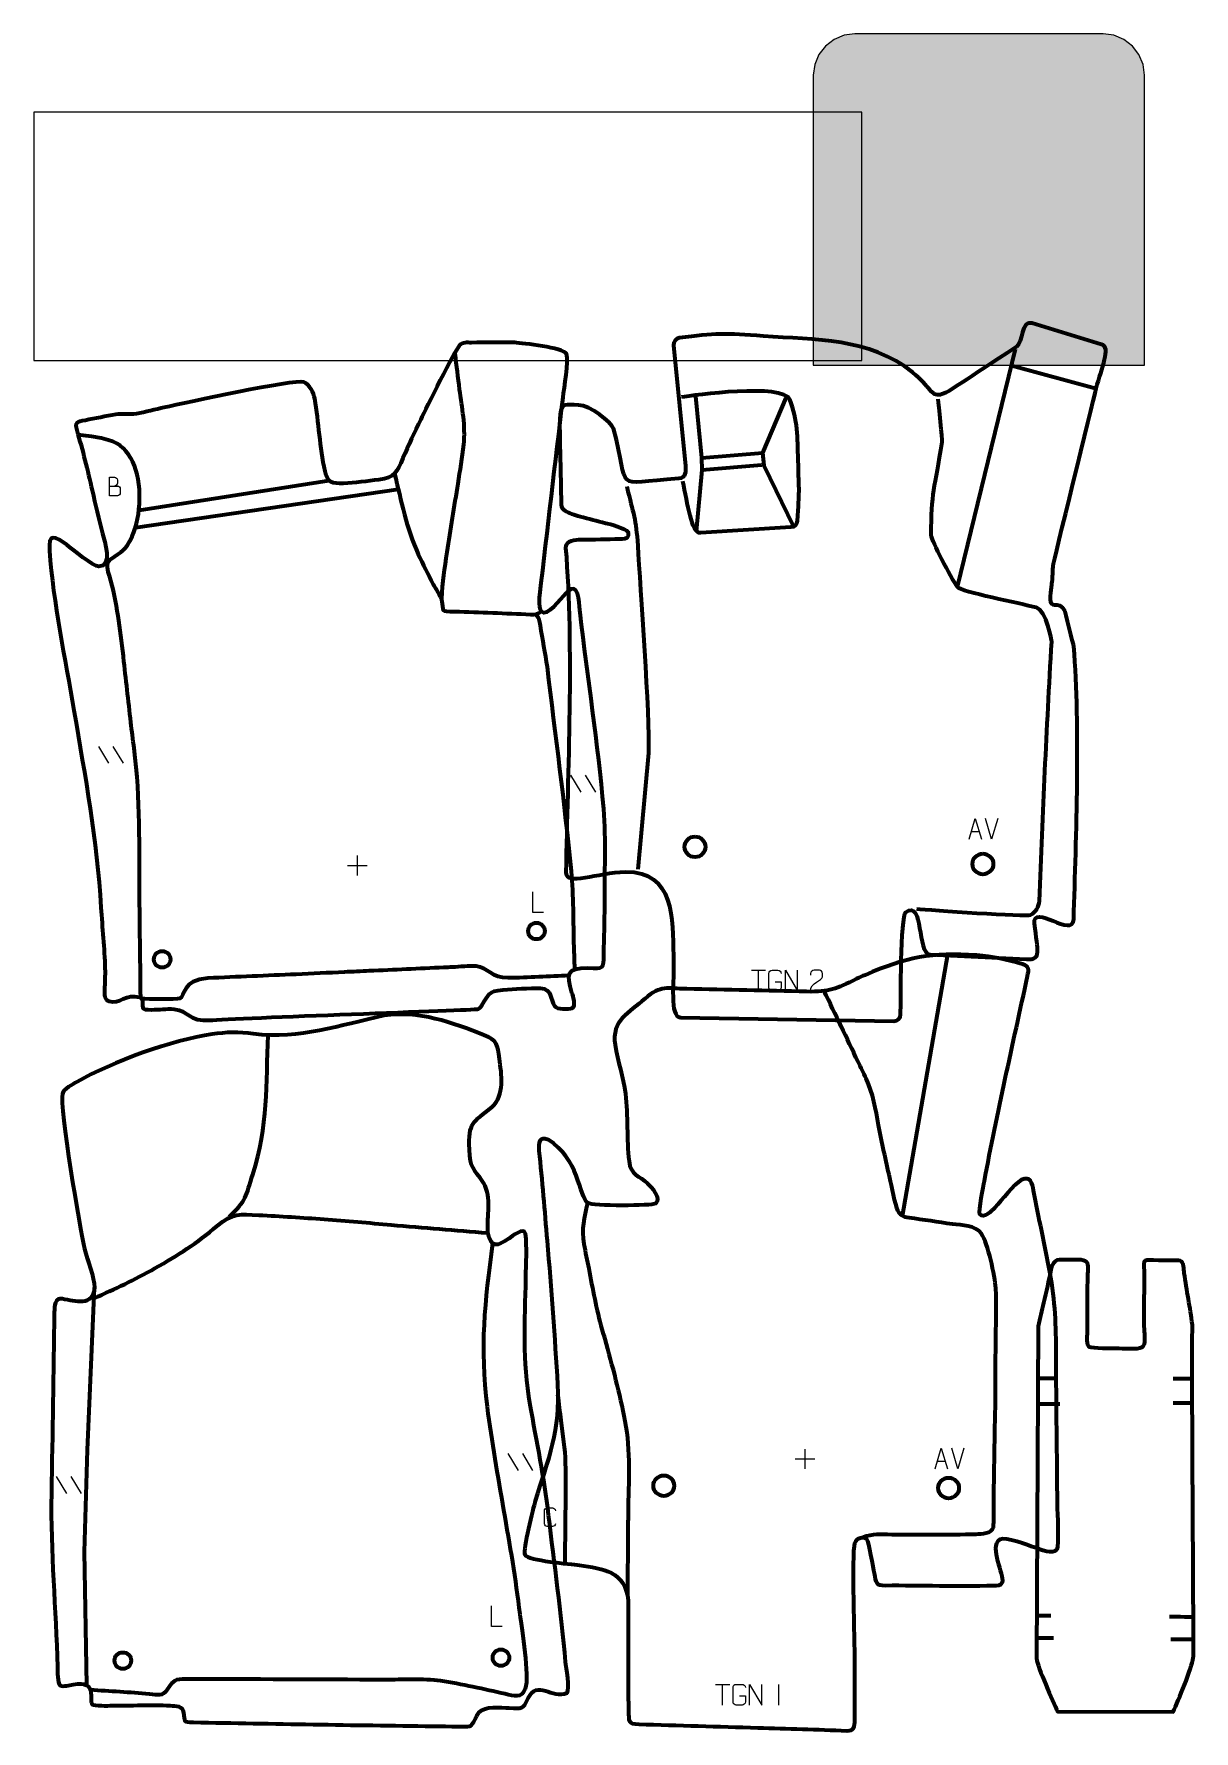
# Model space of a CAD drawing. Header units: millimetres. Extents: x -48 to 1353, y -45 to 2005.
import ezdxf

# ---------------------------------------------------------------- set-up
doc = ezdxf.new("R2010")
doc.units = ezdxf.units.MM
for name, color, linetype in [('SSANG_YONG_ACTYON_2_1_layer 2', 7, 'Continuous'), ('SSANG_YONG_ACTYON_2_1_layer 3', 7, 'Continuous'), ('SSANG_YONG_ACTYON_2_2_layer 2', 7, 'Continuous'), ('SSANG_YONG_ACTYON_2_2_layer 3', 7, 'Continuous'), ('VOLKSWAGEN_TIGUAN_1_1_layer 1', 7, 'Continuous'), ('VOLKSWAGEN_TIGUAN_1_1_layer 2', 7, 'Continuous'), ('VOLKSWAGEN_TIGUAN_2_1_layer 1', 7, 'Continuous'), ('VOLKSWAGEN_TIGUAN_2_1_layer 2', 7, 'Continuous'), ('ДЕКА_KUGOO_KIRIN_M4_PRO_1_layer 2', 7, 'Continuous'), ('ДЕКА_KUGOO_KIRIN_M4_PRO_1_layer 3', 7, 'Continuous'), ('Коврик_для_обуви_придверный_1_layer 1', 7, 'Continuous'), ('Коврик_под_миску_1_layer 1', 7, 'Continuous')]:
    doc.layers.add(name, color=color, linetype=linetype)

msp = doc.modelspace()

# ---------------------------------------------------------------- hatches: boundary and pattern name
at = {"layer": 'Коврик_под_миску_1_layer 1', "true_color": 0xe31e24}
h = msp.add_hatch(color=242, dxfattribs=at)
edge = h.paths.add_edge_path()
edge.add_spline(control_points=[(1293.6, 1604.6), (1293.6, 1604.6), (893.6, 1604.6), (893.6, 1604.6), (893.6, 1604.6), (893.6, 1954.6), (893.6, 1954.6), (893.6, 1954.6), (895.3, 1967.5), (895.3, 1967.5), (895.3, 1967.5), (900.3, 1979.6), (900.3, 1979.6), (900.3, 1979.6), (908.3, 1989.9), (908.3, 1989.9), (908.3, 1989.9), (918.6, 1997.9), (918.6, 1997.9), (918.6, 1997.9), (930.7, 2002.9), (930.7, 2002.9), (930.7, 2002.9), (943.6, 2004.6), (943.6, 2004.6), (943.6, 2004.6), (1243.6, 2004.6), (1243.6, 2004.6), (1243.6, 2004.6), (1256.6, 2002.9), (1256.6, 2002.9), (1256.6, 2002.9), (1268.6, 1997.9), (1268.6, 1997.9), (1268.6, 1997.9), (1279, 1989.9), (1279, 1989.9), (1279, 1989.9), (1286.9, 1979.6), (1286.9, 1979.6), (1286.9, 1979.6), (1291.9, 1967.5), (1291.9, 1967.5), (1291.9, 1967.5), (1293.6, 1954.6), (1293.6, 1954.6), (1293.6, 1954.6), (1293.6, 1604.6), (1293.6, 1604.6)], knot_values=[0, 0, 0, 0, 0.0625, 0.0625, 0.0625, 0.125, 0.125, 0.125, 0.1875, 0.1875, 0.1875, 0.25, 0.25, 0.25, 0.3125, 0.3125, 0.3125, 0.375, 0.375, 0.375, 0.4375, 0.4375, 0.4375, 0.5, 0.5, 0.5, 0.5625, 0.5625, 0.5625, 0.625, 0.625, 0.625, 0.6875, 0.6875, 0.6875, 0.75, 0.75, 0.75, 0.8125, 0.8125, 0.8125, 0.875, 0.875, 0.875, 0.9375, 0.9375, 0.9375, 1, 1, 1, 1], degree=3, periodic=1)

# ---------------------------------------------------------------- linework, layer by layer
at = {"layer": 'SSANG_YONG_ACTYON_2_1_layer 2', "color": 142, "lineweight": 200}
for centre in [(559.2, 920.9), (107.1, 886.7)]:
    msp.add_ellipse(centre, major_axis=(0, 10), ratio=1, dxfattribs=at)
at = {"layer": 'SSANG_YONG_ACTYON_2_1_layer 2', "color": 140, "lineweight": 158}
for points, knots in [([(444.7, 1322.4), (445.7, 1342.5), (448.3, 1358.8), (451.4, 1378.5), (451.4, 1378.5), (455.7, 1406.1), (460.1, 1433.7), (464.5, 1461.3), (464.5, 1461.3), (467, 1477), (469.4, 1492.7), (471.3, 1508.6), (471.3, 1508.6), (474, 1530.9), (469.2, 1553.1), (466.4, 1575.2), (466.4, 1575.2), (464.6, 1589.6), (462.8, 1604), (461, 1618.4), (461, 1618.4), (461, 1618.4), (460.8, 1619.9), (460.8, 1619.9)], [0, 0, 0, 0, 0.142857, 0.142857, 0.142857, 0.142857, 0.285714, 0.285714, 0.285714, 0.285714, 0.428571, 0.428571, 0.428571, 0.428571, 0.571429, 0.571429, 0.571429, 0.571429, 0.714286, 0.714286, 0.714286, 0.714286, 1, 1, 1, 1]), ([(81.2, 840.6), (80.7, 880.7), (80.2, 920.7), (79.8, 960.8), (79.8, 960.8), (79.2, 1022.6), (81.2, 1079.9), (73.2, 1141.7), (73.2, 1141.7), (71.9, 1152.2), (70.5, 1162.6), (69.3, 1173), (69.3, 1173), (66.3, 1199.2), (63.3, 1225.5), (60.4, 1251.7), (60.4, 1251.7), (60.4, 1251.7), (60.2, 1253.2), (60.2, 1253.2), (60.2, 1253.2), (55.8, 1286.5), (53.1, 1317.4), (43.4, 1350), (43.4, 1350), (41.6, 1356.1), (38.4, 1365), (44.4, 1369.8), (44.4, 1369.8), (59.2, 1380.3), (62.6, 1379.6), (71, 1397.8), (71, 1397.8), (81.7, 1422.5), (83.7, 1463), (71.6, 1487.5), (71.6, 1487.5), (65.1, 1500.8), (56.9, 1509.9), (42.4, 1514), (42.4, 1514), (38.6, 1515.1), (34.8, 1515.9), (30.9, 1516.7), (30.9, 1516.7), (27.9, 1517.4), (24.9, 1517.9), (21.8, 1518.3), (21.8, 1518.3), (17.3, 1518.9), (12.8, 1519.5), (8.3, 1520.1), (8.3, 1520.1), (8.3, 1520.1), (5.2, 1520.5), (5.2, 1520.5)], [0, 0, 0, 0, 0.066667, 0.066667, 0.066667, 0.066667, 0.133333, 0.133333, 0.133333, 0.133333, 0.2, 0.2, 0.2, 0.2, 0.266667, 0.266667, 0.266667, 0.266667, 0.333333, 0.333333, 0.333333, 0.333333, 0.4, 0.4, 0.4, 0.4, 0.466667, 0.466667, 0.466667, 0.466667, 0.533333, 0.533333, 0.533333, 0.533333, 0.6, 0.6, 0.6, 0.6, 0.666667, 0.666667, 0.666667, 0.666667, 0.733333, 0.733333, 0.733333, 0.733333, 0.8, 0.8, 0.8, 0.8, 0.866667, 0.866667, 0.866667, 0.866667, 1, 1, 1, 1]), ([(387.6, 1473.6), (396.1, 1440.9), (402, 1407.1), (416.3, 1376.3), (416.3, 1376.3), (421.9, 1364.3), (428.4, 1351.5), (434.4, 1339.7), (434.4, 1339.7), (436.6, 1335.7), (443.9, 1324.3), (444.5, 1321.1), (444.5, 1321.1), (447.2, 1306.8), (442.2, 1307), (460.6, 1306.8), (460.6, 1306.8), (490.8, 1306.4), (521.9, 1304.7), (552.1, 1303.4), (552.1, 1303.4), (558.8, 1303.1), (559.2, 1303.7), (565.1, 1307.1)], [0, 0, 0, 0, 0.142857, 0.142857, 0.142857, 0.142857, 0.285714, 0.285714, 0.285714, 0.285714, 0.428571, 0.428571, 0.428571, 0.428571, 0.571429, 0.571429, 0.571429, 0.571429, 0.714286, 0.714286, 0.714286, 0.714286, 1, 1, 1, 1]), ([(558.3, 1303.2), (562.7, 1299.1), (562.6, 1296), (563.6, 1290), (563.6, 1290), (566.4, 1273.3), (569.2, 1256.6), (572.1, 1239.9), (572.1, 1239.9), (581.7, 1157.8), (593, 1075.5), (601, 993.3), (601, 993.3), (604, 963.5), (603.3, 931.8), (604.3, 901.6), (604.3, 901.6), (604.5, 893.1), (604.8, 884.6), (605.1, 876.1), (605.1, 876.1), (605.1, 876.1), (605.1, 874.6), (605.1, 874.6)], [0, 0, 0, 0, 0.142857, 0.142857, 0.142857, 0.142857, 0.285714, 0.285714, 0.285714, 0.285714, 0.428571, 0.428571, 0.428571, 0.428571, 0.571429, 0.571429, 0.571429, 0.571429, 0.714286, 0.714286, 0.714286, 0.714286, 1, 1, 1, 1]), ([(598.6, 867.1), (574.2, 866.1), (549.5, 864.7), (525.2, 864.2), (525.2, 864.2), (504.6, 863.7), (500.3, 877.4), (486.2, 878.3), (486.2, 878.3), (478.5, 878.9), (465.9, 877.6), (457.6, 877.2), (457.6, 877.2), (454.1, 877.1), (450.6, 876.9), (447.1, 876.8), (447.1, 876.8), (417.1, 875.4), (387.2, 874), (357.2, 872.7), (357.2, 872.7), (347.2, 872.2), (337.3, 871.8), (327.3, 871.3), (327.3, 871.3), (307.8, 870.4), (288.3, 869.5), (268.9, 868.6), (268.9, 868.6), (233.4, 867), (197.9, 865.6), (162.4, 863.9), (162.4, 863.9), (130.9, 862.3), (134.7, 841.9), (128.4, 839.4), (128.4, 839.4), (124.7, 837.9), (88.9, 838.8), (82.5, 839)], [0, 0, 0, 0, 0.090909, 0.090909, 0.090909, 0.090909, 0.181818, 0.181818, 0.181818, 0.181818, 0.272727, 0.272727, 0.272727, 0.272727, 0.363636, 0.363636, 0.363636, 0.363636, 0.454545, 0.454545, 0.454545, 0.454545, 0.545455, 0.545455, 0.545455, 0.545455, 0.636364, 0.636364, 0.636364, 0.636364, 0.727273, 0.727273, 0.727273, 0.727273, 0.818182, 0.818182, 0.818182, 0.818182, 1, 1, 1, 1])]:
    msp.add_open_spline(points, degree=3, knots=knots, dxfattribs=at)
for points in [[(79.2, 1429.4), (79.2, 1429.4), (308.4, 1465), (308.4, 1465)], [(75, 1408.4), (75, 1408.4), (392.6, 1454.6), (392.6, 1454.6)]]:
    msp.add_open_spline(points, degree=3, dxfattribs=at)
at = {"layer": 'SSANG_YONG_ACTYON_2_1_layer 3', "color": 242, "lineweight": 158}
msp.add_open_spline([(278.1, 1583.9), (285.2, 1581.7), (290.3, 1570.8), (291.5, 1564), (291.5, 1564), (296.5, 1535.3), (297.4, 1505.4), (303.9, 1476.5), (303.9, 1476.5), (307.2, 1461.7), (312.2, 1461.5), (326, 1461.7), (326, 1461.7), (339.6, 1462.1), (355.2, 1464.4), (369, 1466), (369, 1466), (387.6, 1468.5), (390.8, 1475.3), (397.9, 1492), (397.9, 1492), (404.9, 1508.3), (411.6, 1523.2), (419.4, 1539), (419.4, 1539), (425.7, 1551.9), (460.5, 1622.2), (466.3, 1628.5), (466.3, 1628.5), (470.3, 1632.4), (475.2, 1631.6), (480.8, 1631.6), (480.8, 1631.6), (497.7, 1631.7), (516.2, 1632.5), (532.9, 1631.7), (532.9, 1631.7), (543.1, 1631), (591.5, 1625.6), (595.6, 1618), (595.6, 1618), (598.4, 1609.7), (592.6, 1576.7), (591.3, 1565.5), (591.3, 1565.5), (581.9, 1485.9), (572.6, 1406.2), (563.3, 1326.6), (563.3, 1326.6), (562.7, 1321.1), (560.6, 1301.4), (571.6, 1305.9), (571.6, 1305.9), (582.8, 1312.7), (594.7, 1330.7), (600.7, 1333.8), (600.7, 1333.8), (611, 1339.1), (611.3, 1311), (611.9, 1305.7), (611.9, 1305.7), (621.2, 1226.7), (633.5, 1147.7), (640.4, 1068.6), (640.4, 1068.6), (643.4, 1030.5), (641.5, 990.2), (641.6, 951.9), (641.6, 951.9), (641.7, 932.1), (640.8, 912.8), (640.5, 893.2), (640.5, 893.2), (640.3, 874.4), (640.7, 875.8), (621.1, 876.3), (621.1, 876.3), (595.8, 876.6), (595.4, 869.6), (602.1, 846.4), (602.1, 846.4), (603.2, 842.5), (607.7, 830), (602.4, 827.9), (602.4, 827.9), (597.8, 826.1), (584.2, 826.1), (581, 830.4), (581, 830.4), (575.3, 838.2), (578.8, 851), (564.2, 851.8), (564.2, 851.8), (549.7, 852.4), (533.2, 850.6), (518.5, 849.9), (518.5, 849.9), (499.9, 848.5), (502.3, 844.2), (493.1, 831.1), (493.1, 831.1), (491.5, 828.8), (490, 827), (488.2, 826.6), (488.2, 826.6), (484, 825.8), (194.1, 815.6), (164.9, 813.2), (164.9, 813.2), (139.7, 811.1), (139, 824.9), (121.7, 826.7), (121.7, 826.7), (111.6, 827.2), (104, 825.9), (94.2, 825.9), (94.2, 825.9), (87, 825.9), (84.6, 826), (83.8, 828.3), (83.8, 828.3), (82.8, 831.1), (84.2, 836.4), (82.5, 839), (82.5, 839), (81.9, 839.8), (81.1, 840.5), (79.7, 841.1), (79.7, 841.1), (64.1, 845.5), (55.4, 832.3), (43, 836.1), (43, 836.1), (36.9, 837.9), (37.5, 844.4), (37.5, 849.9), (37.5, 849.9), (37.6, 858.8), (38.3, 866.6), (38, 875.7), (38, 875.7), (37.4, 900), (34.6, 925), (33.2, 949.5), (33.2, 949.5), (28.3, 1031.3), (14.1, 1107.1), (0.5, 1187.5), (0.5, 1187.5), (-10.1, 1250.2), (-24.5, 1317), (-29, 1380.2), (-29, 1380.2), (-30.6, 1402.6), (-22.5, 1397.7), (-8.1, 1387.3), (-8.1, 1387.3), (-1.4, 1382.2), (24, 1361.1), (30.6, 1361.2), (30.6, 1361.2), (47.6, 1361.4), (37.4, 1391.9), (35, 1401), (35, 1401), (30.4, 1418.3), (26.6, 1435.9), (22.5, 1453.3), (22.5, 1453.3), (16.8, 1477.7), (11.2, 1501.9), (3.9, 1525.8), (3.9, 1525.8), (0.8, 1535.5), (3.8, 1535.7), (13.9, 1537.8), (13.9, 1537.8), (26.2, 1540.4), (38.9, 1542.6), (51.2, 1544.8), (51.2, 1544.8), (58.8, 1546.1), (66.9, 1544.3), (75.9, 1545.8), (75.9, 1545.8), (86.4, 1547.6), (99, 1550.9), (109.7, 1553.3), (109.7, 1553.3), (136.6, 1559.4), (266.4, 1587.6), (278.1, 1583.9)], degree=3, knots=[0, 0, 0, 0, 0.020408, 0.020408, 0.020408, 0.020408, 0.040816, 0.040816, 0.040816, 0.040816, 0.061224, 0.061224, 0.061224, 0.061224, 0.081633, 0.081633, 0.081633, 0.081633, 0.102041, 0.102041, 0.102041, 0.102041, 0.122449, 0.122449, 0.122449, 0.122449, 0.142857, 0.142857, 0.142857, 0.142857, 0.163265, 0.163265, 0.163265, 0.163265, 0.183673, 0.183673, 0.183673, 0.183673, 0.204082, 0.204082, 0.204082, 0.204082, 0.22449, 0.22449, 0.22449, 0.22449, 0.244898, 0.244898, 0.244898, 0.244898, 0.265306, 0.265306, 0.265306, 0.265306, 0.285714, 0.285714, 0.285714, 0.285714, 0.306122, 0.306122, 0.306122, 0.306122, 0.326531, 0.326531, 0.326531, 0.326531, 0.346939, 0.346939, 0.346939, 0.346939, 0.367347, 0.367347, 0.367347, 0.367347, 0.387755, 0.387755, 0.387755, 0.387755, 0.408163, 0.408163, 0.408163, 0.408163, 0.428571, 0.428571, 0.428571, 0.428571, 0.44898, 0.44898, 0.44898, 0.44898, 0.469388, 0.469388, 0.469388, 0.469388, 0.489796, 0.489796, 0.489796, 0.489796, 0.510204, 0.510204, 0.510204, 0.510204, 0.530612, 0.530612, 0.530612, 0.530612, 0.55102, 0.55102, 0.55102, 0.55102, 0.571429, 0.571429, 0.571429, 0.571429, 0.591837, 0.591837, 0.591837, 0.591837, 0.612245, 0.612245, 0.612245, 0.612245, 0.632653, 0.632653, 0.632653, 0.632653, 0.653061, 0.653061, 0.653061, 0.653061, 0.673469, 0.673469, 0.673469, 0.673469, 0.693878, 0.693878, 0.693878, 0.693878, 0.714286, 0.714286, 0.714286, 0.714286, 0.734694, 0.734694, 0.734694, 0.734694, 0.755102, 0.755102, 0.755102, 0.755102, 0.77551, 0.77551, 0.77551, 0.77551, 0.795918, 0.795918, 0.795918, 0.795918, 0.816327, 0.816327, 0.816327, 0.816327, 0.836735, 0.836735, 0.836735, 0.836735, 0.857143, 0.857143, 0.857143, 0.857143, 0.877551, 0.877551, 0.877551, 0.877551, 0.897959, 0.897959, 0.897959, 0.897959, 0.918367, 0.918367, 0.918367, 0.918367, 0.938776, 0.938776, 0.938776, 0.938776, 0.959184, 0.959184, 0.959184, 0.959184, 1, 1, 1, 1], dxfattribs=at)
at = {"layer": 'SSANG_YONG_ACTYON_2_1_layer 3', "color": 250, "lineweight": 9}
for points, knots in [([(43.3, 1458.4), (46.5, 1458.4), (49.8, 1458.4), (53, 1458.4), (53, 1458.4), (54.8, 1458.4), (56.5, 1456.9), (56.5, 1455), (56.5, 1455), (56.5, 1454), (56.5, 1451.3), (56.5, 1450.3), (56.5, 1450.3), (56.5, 1448.6), (55.2, 1446.8), (53.1, 1446.8), (53.1, 1446.8), (49.8, 1446.8), (46.6, 1446.8), (43.3, 1446.8), (43.3, 1446.8), (43.3, 1454.3), (43.3, 1461.7), (43.3, 1469.2), (43.3, 1469.2), (45.4, 1469.2), (47.6, 1469.2), (49.7, 1469.2), (49.7, 1469.2), (51.2, 1469.2), (53.1, 1467.5), (53.1, 1465.7), (53.1, 1465.7), (53.1, 1463.9), (53.1, 1463.7), (53.1, 1461.9), (53.1, 1461.9), (53.1, 1460), (51.4, 1458.4), (49.6, 1458.4)], [0, 0, 0, 0, 0.090909, 0.090909, 0.090909, 0.090909, 0.181818, 0.181818, 0.181818, 0.181818, 0.272727, 0.272727, 0.272727, 0.272727, 0.363636, 0.363636, 0.363636, 0.363636, 0.454545, 0.454545, 0.454545, 0.454545, 0.545455, 0.545455, 0.545455, 0.545455, 0.636364, 0.636364, 0.636364, 0.636364, 0.727273, 0.727273, 0.727273, 0.727273, 0.818182, 0.818182, 0.818182, 0.818182, 1, 1, 1, 1]), ([(567.7, 943.4), (567.7, 943.4), (554.8, 943.4), (554.8, 943.4), (554.8, 943.4), (554.8, 943.4), (554.8, 968.4), (554.8, 968.4)], [0, 0, 0, 0, 0.333333, 0.333333, 0.333333, 0.333333, 1, 1, 1, 1])]:
    msp.add_open_spline(points, degree=3, knots=knots, dxfattribs=at)
for points in [[(30, 1144), (30, 1144), (42.4, 1123.5), (42.4, 1123.5)], [(47.7, 1144), (47.7, 1144), (60.1, 1123.5), (60.1, 1123.5)], [(600.5, 1109.3), (600.5, 1109.3), (612.8, 1088.8), (612.8, 1088.8)], [(618.2, 1109.3), (618.2, 1109.3), (630.6, 1088.8), (630.6, 1088.8)], [(342.8, 1012), (342.8, 1012), (342.8, 988), (342.8, 988)], [(330.8, 1000), (330.8, 1000), (354.8, 1000), (354.8, 1000)]]:
    msp.add_open_spline(points, degree=3, dxfattribs=at)
at = {"layer": 'SSANG_YONG_ACTYON_2_2_layer 2', "color": 142, "lineweight": 200}
for centre in [(59.6, 39.6), (516.3, 43.2)]:
    msp.add_ellipse(centre, major_axis=(0, 10), ratio=1, dxfattribs=at)
at = {"layer": 'SSANG_YONG_ACTYON_2_2_layer 2', "color": 142, "lineweight": 158}
for points, knots in [([(188.1, 575.6), (209.1, 595.4), (208.1, 600.4), (216.6, 627), (216.6, 627), (235.1, 684.9), (232.8, 736), (235, 795), (235, 795), (235, 795), (235.1, 795.3), (235.1, 795.3)], [0, 0, 0, 0, 0.25, 0.25, 0.25, 0.25, 0.5, 0.5, 0.5, 0.5, 1, 1, 1, 1]), ([(24.7, 477.2), (50.7, 488.9), (73.3, 499.4), (98.3, 513.5), (98.3, 513.5), (126.6, 529.6), (148.8, 543.6), (173.7, 565), (173.7, 565), (192, 580.4), (201, 579), (224, 577.8), (224, 577.8), (250, 576.5), (276.6, 574.7), (302.7, 572.9), (302.7, 572.9), (329.6, 571), (356.9, 568.3), (383.8, 566), (383.8, 566), (422.6, 562.7), (461.4, 559.5), (500.2, 556.2)], [0, 0, 0, 0, 0.142857, 0.142857, 0.142857, 0.142857, 0.285714, 0.285714, 0.285714, 0.285714, 0.428571, 0.428571, 0.428571, 0.428571, 0.571429, 0.571429, 0.571429, 0.571429, 0.714286, 0.714286, 0.714286, 0.714286, 1, 1, 1, 1]), ([(506.1, 543.8), (496.5, 471.4), (490.6, 419.7), (499.6, 346.1), (499.6, 346.1), (510.2, 262.3), (529, 180.1), (539, 95.9), (539, 95.9), (541.4, 76.6), (550.8, 21.6), (545.7, 5.7), (545.7, 5.7), (541, -6.6), (531.9, -3.1), (521.5, -0.7), (521.5, -0.7), (496.2, 4.9), (468.7, 11.2), (443.2, 15.1), (443.2, 15.1), (423.3, 18.1), (396.5, 16.4), (375.8, 16.5), (375.8, 16.5), (296, 16.7), (216, 17.2), (136.2, 17.1), (136.2, 17.1), (122.7, 17.1), (120.7, 16.1), (113.3, 4.9), (113.3, 4.9), (107.2, -4.4), (102.2, -1.8), (91.9, -0.9), (91.9, -0.9), (68.3, 1.3), (44.1, 2.4), (20.3, 4.3)], [0, 0, 0, 0, 0.090909, 0.090909, 0.090909, 0.090909, 0.181818, 0.181818, 0.181818, 0.181818, 0.272727, 0.272727, 0.272727, 0.272727, 0.363636, 0.363636, 0.363636, 0.363636, 0.454545, 0.454545, 0.454545, 0.454545, 0.545455, 0.545455, 0.545455, 0.545455, 0.636364, 0.636364, 0.636364, 0.636364, 0.727273, 0.727273, 0.727273, 0.727273, 0.818182, 0.818182, 0.818182, 0.818182, 1, 1, 1, 1]), ([(16.3, 10.1), (16.3, 10.1), (13.4, 171.1), (13.4, 171.1), (13.4, 171.1), (13.4, 171.1), (17.1, 294.4), (17.1, 294.4), (17.1, 294.4), (17.1, 294.4), (25.2, 490.2), (25.2, 490.2)], [0, 0, 0, 0, 0.25, 0.25, 0.25, 0.25, 0.5, 0.5, 0.5, 0.5, 1, 1, 1, 1])]:
    msp.add_open_spline(points, degree=3, knots=knots, dxfattribs=at)
at = {"layer": 'SSANG_YONG_ACTYON_2_2_layer 2', "color": 250, "lineweight": 9}
for points in [[(524.5, 289.9), (524.5, 289.9), (536.9, 269.3), (536.9, 269.3)], [(542.3, 289.9), (542.3, 289.9), (554.6, 269.3), (554.6, 269.3)], [(-20.8, 262), (-20.8, 262), (-8.4, 241.4), (-8.4, 241.4)], [(-3.1, 262), (-3.1, 262), (9.3, 241.4), (9.3, 241.4)]]:
    msp.add_open_spline(points, degree=3, dxfattribs=at)
msp.add_open_spline([(517.9, 81), (517.9, 81), (504.9, 81), (504.9, 81), (504.9, 81), (504.9, 81), (504.9, 105.9), (504.9, 105.9)], degree=3, knots=[0, 0, 0, 0, 0.333333, 0.333333, 0.333333, 0.333333, 1, 1, 1, 1], dxfattribs=at)
at = {"layer": 'SSANG_YONG_ACTYON_2_2_layer 3', "color": 242, "lineweight": 158}
msp.add_open_spline([(217, 796.7), (274.5, 789.8), (320.5, 807.1), (375.3, 818.7), (375.3, 818.7), (415.4, 825.3), (458.9, 810), (495.8, 795.3), (495.8, 795.3), (512.4, 788.7), (512.1, 783.5), (514.5, 766.6), (514.5, 766.6), (517, 748.6), (521.3, 721.7), (505.5, 708.5), (505.5, 708.5), (482, 689.2), (477.1, 690.6), (478.2, 657), (478.2, 657), (479.3, 633.6), (483.2, 634.5), (495.4, 616.9), (495.4, 616.9), (505.5, 597.5), (499.3, 577.3), (500.5, 557.2), (500.5, 557.2), (504.3, 537.9), (511.2, 539.3), (526.1, 549.6), (526.1, 549.6), (529.3, 551.9), (544.3, 563.8), (546, 555.1), (546, 555.1), (548, 539.4), (546.5, 518.5), (546.4, 502.1), (546.4, 502.1), (545.5, 447.8), (542.2, 403), (551.7, 348.6), (551.7, 348.6), (559.6, 303.8), (568.5, 260.9), (573.9, 215.5), (573.9, 215.5), (580.9, 156.2), (589.1, 97.9), (594.4, 38.3), (594.4, 38.3), (595.2, 31.7), (599.9, 5.1), (596.2, 0.7), (596.2, 0.7), (577.9, -7), (560.1, 16.8), (549.3, -5.7), (549.3, -5.7), (542.3, -20.3), (542.4, -17.7), (526.1, -17.5), (526.1, -17.5), (517, -17.3), (496.3, -15.1), (490.1, -22.5), (490.1, -22.5), (487.1, -26.1), (485.2, -32.1), (482.5, -36.1), (482.5, -36.1), (481.3, -37.7), (480, -39), (478.5, -39.6), (478.5, -39.6), (475.3, -40.3), (438.9, -39.5), (434, -39.5), (434, -39.5), (337.6, -38.4), (241.3, -36.7), (144.8, -34.9), (144.8, -34.9), (131.8, -34.7), (134.4, -34.1), (132.9, -23.2), (132.9, -23.2), (131.6, -14.7), (124, -15.2), (116.8, -14.7), (116.8, -14.7), (93.6, -13.2), (69.5, -14.9), (46.2, -14.8), (46.2, -14.8), (42.2, -14.8), (24.8, -15.2), (22.7, -13.3), (22.7, -13.3), (17.6, -8.7), (30.4, 16.6), (-0.6, 10.7), (-0.6, 10.7), (-5.3, 9.9), (-11.5, 7.9), (-16.1, 9.5), (-16.1, 9.5), (-19.9, 12.1), (-19.1, 27.2), (-19.2, 31.6), (-19.2, 31.6), (-21.3, 102), (-27.8, 170.8), (-26.7, 241.4), (-26.7, 241.4), (-25.5, 314.5), (-24.2, 387.5), (-23.2, 460.6), (-23.2, 460.6), (-22.9, 468.1), (-23.1, 477.9), (-13.3, 476.5), (-13.3, 476.5), (1.9, 473.6), (24.2, 466.7), (25.2, 490.2), (25.2, 490.2), (25.4, 502.5), (16.5, 523.6), (13.3, 536.9), (13.3, 536.9), (8.1, 559.3), (-17.6, 709.4), (-13.4, 724.4), (-13.4, 724.4), (-11.7, 730.4), (-1.2, 735.7), (4.3, 738.8), (4.3, 738.8), (46.7, 763.1), (119.2, 789.2), (167.5, 796.3), (167.5, 796.3), (183.9, 798.6), (200.5, 799.5), (217, 796.7)], degree=3, knots=[0, 0, 0, 0, 0.026316, 0.026316, 0.026316, 0.026316, 0.052632, 0.052632, 0.052632, 0.052632, 0.078947, 0.078947, 0.078947, 0.078947, 0.105263, 0.105263, 0.105263, 0.105263, 0.131579, 0.131579, 0.131579, 0.131579, 0.157895, 0.157895, 0.157895, 0.157895, 0.184211, 0.184211, 0.184211, 0.184211, 0.210526, 0.210526, 0.210526, 0.210526, 0.236842, 0.236842, 0.236842, 0.236842, 0.263158, 0.263158, 0.263158, 0.263158, 0.289474, 0.289474, 0.289474, 0.289474, 0.315789, 0.315789, 0.315789, 0.315789, 0.342105, 0.342105, 0.342105, 0.342105, 0.368421, 0.368421, 0.368421, 0.368421, 0.394737, 0.394737, 0.394737, 0.394737, 0.421053, 0.421053, 0.421053, 0.421053, 0.447368, 0.447368, 0.447368, 0.447368, 0.473684, 0.473684, 0.473684, 0.473684, 0.5, 0.5, 0.5, 0.5, 0.526316, 0.526316, 0.526316, 0.526316, 0.552632, 0.552632, 0.552632, 0.552632, 0.578947, 0.578947, 0.578947, 0.578947, 0.605263, 0.605263, 0.605263, 0.605263, 0.631579, 0.631579, 0.631579, 0.631579, 0.657895, 0.657895, 0.657895, 0.657895, 0.684211, 0.684211, 0.684211, 0.684211, 0.710526, 0.710526, 0.710526, 0.710526, 0.736842, 0.736842, 0.736842, 0.736842, 0.763158, 0.763158, 0.763158, 0.763158, 0.789474, 0.789474, 0.789474, 0.789474, 0.815789, 0.815789, 0.815789, 0.815789, 0.842105, 0.842105, 0.842105, 0.842105, 0.868421, 0.868421, 0.868421, 0.868421, 0.894737, 0.894737, 0.894737, 0.894737, 0.921053, 0.921053, 0.921053, 0.921053, 0.947368, 0.947368, 0.947368, 0.947368, 1, 1, 1, 1], dxfattribs=at)
at = {"layer": 'VOLKSWAGEN_TIGUAN_1_1_layer 1', "color": 142, "lineweight": 200}
for centre in [(713, 250.9), (1057, 248.1)]:
    msp.add_ellipse(centre, major_axis=(0, 12.5), ratio=1, dxfattribs=at)
at = {"layer": 'VOLKSWAGEN_TIGUAN_1_1_layer 1', "color": 142, "lineweight": 158}
msp.add_open_spline([(1001.2, 576.3), (1001.2, 576.3), (1056.2, 892.7), (1056.2, 892.7)], degree=3, dxfattribs=at)
for points, knots in [([(952.8, 188.5), (967.1, 193.7), (973.6, 192.3), (988.3, 192.1), (988.3, 192.1), (1022.3, 191.9), (1056.3, 191.4), (1090.2, 192.5), (1090.2, 192.5), (1096.3, 192.7), (1109.9, 193), (1111.1, 200.8), (1111.1, 200.8), (1112.1, 206.9), (1111.4, 222.7), (1111.5, 229.8), (1111.5, 229.8), (1111.5, 229.8), (1111.5, 231.8), (1111.5, 231.8), (1111.5, 231.8), (1111.5, 231.8), (1111.5, 232.6), (1111.5, 232.6), (1111.5, 232.6), (1112.2, 276), (1113, 319.3), (1113.8, 362.6), (1113.8, 362.6), (1113.8, 382.1), (1113.8, 401.6), (1113.9, 421.1), (1113.9, 421.1), (1114, 443.3), (1115.3, 467.8), (1114, 489.7), (1114, 489.7), (1113.1, 503.7), (1104.5, 544.5), (1096.6, 555.3), (1096.6, 555.3), (1088.9, 565.9), (1073.8, 565.2), (1061.6, 566.8), (1061.6, 566.8), (1044.1, 569.4), (1026.7, 572), (1009.2, 574.4), (1009.2, 574.4), (1002.1, 575.4), (999.4, 576.7), (995.7, 583.2), (995.7, 583.2), (992.5, 589.8), (988.1, 613.8), (986, 622.9), (986, 622.9), (981.2, 644), (976.5, 665.1), (972.4, 686.3), (972.4, 686.3), (968.8, 705.5), (965.8, 725), (957.6, 742.8), (957.6, 742.8), (954.4, 749.6), (950.9, 756.2), (947.6, 763), (947.6, 763), (934, 791.5), (920.4, 820), (906.7, 848.5)], [0, 0, 0, 0, 0.052632, 0.052632, 0.052632, 0.052632, 0.105263, 0.105263, 0.105263, 0.105263, 0.157895, 0.157895, 0.157895, 0.157895, 0.210526, 0.210526, 0.210526, 0.210526, 0.263158, 0.263158, 0.263158, 0.263158, 0.315789, 0.315789, 0.315789, 0.315789, 0.368421, 0.368421, 0.368421, 0.368421, 0.421053, 0.421053, 0.421053, 0.421053, 0.473684, 0.473684, 0.473684, 0.473684, 0.526316, 0.526316, 0.526316, 0.526316, 0.578947, 0.578947, 0.578947, 0.578947, 0.631579, 0.631579, 0.631579, 0.631579, 0.684211, 0.684211, 0.684211, 0.684211, 0.736842, 0.736842, 0.736842, 0.736842, 0.789474, 0.789474, 0.789474, 0.789474, 0.842105, 0.842105, 0.842105, 0.842105, 0.894737, 0.894737, 0.894737, 0.894737, 1, 1, 1, 1]), ([(620.8, 592.4), (617.2, 573.9), (612.9, 561.8), (616.4, 542.6), (616.4, 542.6), (618.2, 532.8), (620.5, 523), (622.4, 513.2), (622.4, 513.2), (627, 488.5), (631.5, 464.2), (638.3, 440), (638.3, 440), (639.4, 436.1), (640.5, 432.3), (641.6, 428.4), (641.6, 428.4), (650.6, 395.4), (659.8, 362.5), (666.1, 328.8), (666.1, 328.8), (672.8, 293.1), (670.4, 255.4), (669.9, 219.1), (669.9, 219.1), (669.8, 211.6), (669.7, 204.1), (669.7, 196.5), (669.7, 196.5), (669.5, 173), (669.3, 149.4), (669.1, 125.8), (669.1, 125.8), (669.1, 123.3), (669.1, 120.8), (669.1, 118.3)], [0, 0, 0, 0, 0.1, 0.1, 0.1, 0.1, 0.2, 0.2, 0.2, 0.2, 0.3, 0.3, 0.3, 0.3, 0.4, 0.4, 0.4, 0.4, 0.5, 0.5, 0.5, 0.5, 0.6, 0.6, 0.6, 0.6, 0.7, 0.7, 0.7, 0.7, 0.8, 0.8, 0.8, 0.8, 1, 1, 1, 1]), ([(593.9, 156.8), (594, 197.2), (595, 238.1), (594.4, 278.5), (594.4, 278.5), (594.1, 295.4), (591, 312.7), (589, 329.5), (589, 329.5), (587.7, 339.9), (586.5, 350.4), (585.2, 360.8)], [0, 0, 0, 0, 0.25, 0.25, 0.25, 0.25, 0.5, 0.5, 0.5, 0.5, 1, 1, 1, 1])]:
    msp.add_open_spline(points, degree=3, knots=knots, dxfattribs=at)
at = {"layer": 'VOLKSWAGEN_TIGUAN_1_1_layer 1', "color": 250, "lineweight": 9}
for points in [[(883.4, 295.2), (883.4, 295.2), (883.4, 271.2), (883.4, 271.2)], [(1068.1, 271.2), (1068.1, 271.2), (1060.8, 296.2), (1060.8, 296.2)], [(1075.4, 296.2), (1075.4, 296.2), (1068.1, 271.2), (1068.1, 271.2)], [(871.5, 283.2), (871.5, 283.2), (895.4, 283.2), (895.4, 283.2)], [(1043.4, 280.5), (1043.4, 280.5), (1052.9, 280.5), (1052.9, 280.5)], [(775.6, 10.8), (775.6, 10.8), (792.6, 10.8), (792.6, 10.8)], [(784.1, -14.1), (784.1, -14.1), (784.1, 10.9), (784.1, 10.9)], [(851.4, 10.9), (851.4, 10.9), (851.4, -14.1), (851.4, -14.1)]]:
    msp.add_open_spline(points, degree=3, dxfattribs=at)
for points, knots in [([(1040.7, 271.2), (1040.7, 271.2), (1048.1, 296.2), (1048.1, 296.2), (1048.1, 296.2), (1048.1, 296.2), (1055.7, 271.2), (1055.7, 271.2)], [0, 0, 0, 0, 0.333333, 0.333333, 0.333333, 0.333333, 1, 1, 1, 1]), ([(582.1, 205), (582, 203), (580.5, 201.6), (578.6, 201.6), (578.6, 201.6), (576.5, 201.6), (574.4, 201.6), (572.3, 201.6), (572.3, 201.6), (570.6, 201.5), (568.8, 203.2), (568.8, 205), (568.8, 205), (568.8, 210.2), (568.8, 215.4), (568.8, 220.5), (568.8, 220.5), (568.8, 222.4), (570.4, 224), (572.3, 224), (572.3, 224), (574.4, 224), (576.5, 224), (578.6, 224), (578.6, 224), (580.3, 224), (582.1, 222.7), (582.1, 220.5)], [0, 0, 0, 0, 0.125, 0.125, 0.125, 0.125, 0.25, 0.25, 0.25, 0.25, 0.375, 0.375, 0.375, 0.375, 0.5, 0.5, 0.5, 0.5, 0.625, 0.625, 0.625, 0.625, 0.75, 0.75, 0.75, 0.75, 1, 1, 1, 1]), ([(804.3, -3.1), (804.3, -3.1), (811.5, -3.1), (811.5, -3.1), (811.5, -3.1), (811.5, -3.1), (811.5, -10.3), (811.5, -10.3), (811.5, -10.3), (811.3, -12.6), (809.7, -14.1), (807.5, -14.1), (807.5, -14.1), (805.2, -14.1), (802.9, -14.1), (800.5, -14.1), (800.5, -14.1), (798.6, -14.2), (796.6, -12.3), (796.6, -10.3), (796.6, -10.3), (796.6, -4.5), (796.6, 1.2), (796.6, 7), (796.6, 7), (796.6, 9.2), (798.4, 10.9), (800.5, 10.9), (800.5, 10.9), (802.9, 10.9), (805.2, 10.9), (807.5, 10.9), (807.5, 10.9), (809.5, 10.9), (811.5, 9.4), (811.5, 7)], [0, 0, 0, 0, 0.1, 0.1, 0.1, 0.1, 0.2, 0.2, 0.2, 0.2, 0.3, 0.3, 0.3, 0.3, 0.4, 0.4, 0.4, 0.4, 0.5, 0.5, 0.5, 0.5, 0.6, 0.6, 0.6, 0.6, 0.7, 0.7, 0.7, 0.7, 0.8, 0.8, 0.8, 0.8, 1, 1, 1, 1]), ([(816.7, -14.1), (816.7, -14.1), (816.7, 10.9), (816.7, 10.9), (816.7, 10.9), (816.7, 10.9), (831.4, -14.1), (831.4, -14.1), (831.4, -14.1), (831.4, -14.1), (831.4, 10.9), (831.4, 10.9)], [0, 0, 0, 0, 0.25, 0.25, 0.25, 0.25, 0.5, 0.5, 0.5, 0.5, 1, 1, 1, 1])]:
    msp.add_open_spline(points, degree=3, knots=knots, dxfattribs=at)
at = {"layer": 'VOLKSWAGEN_TIGUAN_1_1_layer 2', "color": 242, "lineweight": 158}
msp.add_open_spline([(669.8, 112.3), (667.1, 147.4), (639.8, 150.6), (611, 154.9), (611, 154.9), (600.4, 156.4), (549, 160.3), (545.2, 167.6), (545.2, 167.6), (542.3, 173.3), (555.2, 224.1), (557.7, 232.5), (557.7, 232.5), (573.2, 282), (588.1, 319.5), (584.7, 372.8), (584.7, 372.8), (581.1, 430.9), (577.1, 488.9), (572, 546.8), (572, 546.8), (568.9, 583.1), (566, 619.3), (562.2, 655.6), (562.2, 655.6), (561.3, 664.4), (562, 673.8), (573.8, 668.7), (573.8, 668.7), (609.2, 647.2), (611.5, 600.2), (620.8, 592.4), (620.8, 592.4), (626.9, 588.5), (698.9, 588.7), (703.3, 591.8), (703.3, 591.8), (710.2, 598), (698.1, 611.7), (693.5, 616.1), (693.5, 616.1), (683.6, 625.5), (673, 625.5), (671, 643), (671, 643), (668, 669.3), (669.7, 697.6), (666.7, 724.4), (666.7, 724.4), (663.9, 744.8), (657.3, 763.5), (654.1, 783.3), (654.1, 783.3), (649.9, 813.3), (670.4, 821.9), (690.2, 839.2), (690.2, 839.2), (710, 855.9), (716.5, 851.4), (740.8, 850.9), (740.8, 850.9), (789, 850), (837.3, 848.7), (885.5, 847.7), (885.5, 847.7), (913.8, 847.2), (920.4, 850.7), (945.9, 863), (945.9, 863), (949.3, 864.7), (952.7, 866.2), (956.1, 867.8), (956.1, 867.8), (1005.5, 889.1), (1036.9, 895.6), (1090.9, 891.7), (1090.9, 891.7), (1109.7, 890.3), (1128.1, 886.3), (1146.1, 880.7), (1146.1, 880.7), (1154.9, 878), (1154.1, 874.8), (1152.3, 866.3), (1152.3, 866.3), (1134.6, 784), (1115.7, 701.3), (1100.2, 618.6), (1100.2, 618.6), (1099.3, 613.7), (1092.8, 582.5), (1094.7, 578.8), (1094.7, 578.8), (1099, 572.3), (1109.6, 583.5), (1112.8, 586.6), (1112.8, 586.6), (1121.9, 595.7), (1135.2, 614.5), (1145.2, 620.3), (1145.2, 620.3), (1156.1, 625.2), (1158, 616.5), (1159.7, 607.6), (1159.7, 607.6), (1165.9, 574.6), (1173.1, 542), (1179.4, 509.2), (1179.4, 509.2), (1186.1, 472.6), (1186.8, 445.5), (1186.9, 408.6), (1186.9, 408.6), (1187.2, 348.3), (1188, 287.9), (1188.5, 227.5), (1188.5, 227.5), (1188.7, 219.7), (1190.8, 177.9), (1188.2, 174.2), (1188.2, 174.2), (1183.2, 167.1), (1167.4, 174.5), (1160.6, 176.7), (1160.6, 176.7), (1153, 179.2), (1125.5, 190.2), (1119.2, 186.3), (1119.2, 186.3), (1105.4, 176.1), (1124.7, 143.2), (1122.3, 134.4), (1122.3, 134.4), (1121.1, 129.6), (1115.4, 130.5), (1111.2, 130.4), (1111.2, 130.4), (1067.7, 128.9), (1024.1, 130.9), (980.6, 130.5), (980.6, 130.5), (968.8, 130.4), (969.3, 133.8), (967, 145.1), (967, 145.1), (965.7, 151.3), (960.1, 184), (958, 186.6), (958, 186.6), (955.1, 190.2), (945.6, 188.6), (943.8, 181.6), (943.8, 181.6), (940, 166.4), (943.8, 62.2), (943.7, 39.8), (943.7, 39.8), (943.6, 15.7), (943.6, -8.3), (943.6, -32.3), (943.6, -32.3), (943.6, -40.2), (942.9, -45.5), (934.1, -45.1), (934.1, -45.1), (898.5, -43.4), (862.3, -42.6), (826.6, -41.5), (826.6, -41.5), (778.6, -40), (730.7, -38.7), (682.7, -37.1), (682.7, -37.1), (669.4, -36.7), (670.8, -33.6), (670.4, -20.7), (670.4, -20.7), (670.1, -8.4), (669.9, 3.5), (669.9, 15.7), (669.9, 15.7), (669.7, 46.6), (670.4, 77.8), (669.9, 108.7), (669.9, 108.7), (669.9, 109.9), (669.9, 111.1), (669.8, 112.3)], degree=3, knots=[0, 0, 0, 0, 0.020833, 0.020833, 0.020833, 0.020833, 0.041667, 0.041667, 0.041667, 0.041667, 0.0625, 0.0625, 0.0625, 0.0625, 0.083333, 0.083333, 0.083333, 0.083333, 0.104167, 0.104167, 0.104167, 0.104167, 0.125, 0.125, 0.125, 0.125, 0.145833, 0.145833, 0.145833, 0.145833, 0.166667, 0.166667, 0.166667, 0.166667, 0.1875, 0.1875, 0.1875, 0.1875, 0.208333, 0.208333, 0.208333, 0.208333, 0.229167, 0.229167, 0.229167, 0.229167, 0.25, 0.25, 0.25, 0.25, 0.270833, 0.270833, 0.270833, 0.270833, 0.291667, 0.291667, 0.291667, 0.291667, 0.3125, 0.3125, 0.3125, 0.3125, 0.333333, 0.333333, 0.333333, 0.333333, 0.354167, 0.354167, 0.354167, 0.354167, 0.375, 0.375, 0.375, 0.375, 0.395833, 0.395833, 0.395833, 0.395833, 0.416667, 0.416667, 0.416667, 0.416667, 0.4375, 0.4375, 0.4375, 0.4375, 0.458333, 0.458333, 0.458333, 0.458333, 0.479167, 0.479167, 0.479167, 0.479167, 0.5, 0.5, 0.5, 0.5, 0.520833, 0.520833, 0.520833, 0.520833, 0.541667, 0.541667, 0.541667, 0.541667, 0.5625, 0.5625, 0.5625, 0.5625, 0.583333, 0.583333, 0.583333, 0.583333, 0.604167, 0.604167, 0.604167, 0.604167, 0.625, 0.625, 0.625, 0.625, 0.645833, 0.645833, 0.645833, 0.645833, 0.666667, 0.666667, 0.666667, 0.666667, 0.6875, 0.6875, 0.6875, 0.6875, 0.708333, 0.708333, 0.708333, 0.708333, 0.729167, 0.729167, 0.729167, 0.729167, 0.75, 0.75, 0.75, 0.75, 0.770833, 0.770833, 0.770833, 0.770833, 0.791667, 0.791667, 0.791667, 0.791667, 0.8125, 0.8125, 0.8125, 0.8125, 0.833333, 0.833333, 0.833333, 0.833333, 0.854167, 0.854167, 0.854167, 0.854167, 0.875, 0.875, 0.875, 0.875, 0.895833, 0.895833, 0.895833, 0.895833, 0.916667, 0.916667, 0.916667, 0.916667, 0.9375, 0.9375, 0.9375, 0.9375, 0.958333, 0.958333, 0.958333, 0.958333, 1, 1, 1, 1], dxfattribs=at)
at = {"layer": 'VOLKSWAGEN_TIGUAN_2_1_layer 1', "color": 142, "lineweight": 200}
for centre in [(750.7, 1022.6), (1098.4, 1001.9)]:
    msp.add_ellipse(centre, major_axis=(0, 12.5), ratio=1, dxfattribs=at)
at = {"layer": 'VOLKSWAGEN_TIGUAN_2_1_layer 1', "color": 242, "lineweight": 158}
msp.add_open_spline([(731.8, 1637.3), (774.1, 1642.9), (788, 1643.2), (833.5, 1639.6), (833.5, 1639.6), (896.1, 1634.6), (960.9, 1638.2), (1013.7, 1595.6), (1013.7, 1595.6), (1056.5, 1561), (1017.2, 1548.2), (1139.1, 1626.6), (1139.1, 1626.6), (1147.1, 1631.8), (1144, 1659.4), (1158.1, 1655.1), (1158.1, 1655.1), (1158.1, 1655.1), (1241.7, 1629.6), (1241.7, 1629.6), (1241.7, 1629.6), (1253.9, 1625.9), (1241.6, 1601.9), (1235.4, 1576.2), (1235.4, 1576.2), (1230.6, 1556.5), (1183.3, 1364.2), (1183.2, 1362), (1183.2, 1362), (1183.1, 1359.6), (1182.5, 1344.7), (1182.3, 1343.6), (1182.3, 1343.6), (1174.8, 1298.5), (1187.6, 1324), (1197.2, 1308.6), (1197.2, 1308.6), (1197.3, 1308.5), (1208.1, 1266.3), (1208.2, 1264.6), (1208.2, 1264.6), (1216.2, 1167.3), (1211.1, 1035), (1208.1, 935.1), (1208.1, 935.1), (1207.4, 911.6), (1158.1, 955.2), (1160.8, 929.9), (1160.8, 929.9), (1164.4, 896), (1170.1, 885.9), (1151.2, 886.8), (1151.2, 886.8), (1151.2, 886.8), (1034.2, 892.6), (1034.2, 892.6), (1034.2, 892.6), (1018.8, 893.4), (1026.7, 960), (1005.5, 943.7), (1005.5, 943.7), (998.5, 938.3), (999.5, 835.6), (999, 820), (999, 820), (998.9, 815.6), (995.3, 812.2), (990.9, 812.2), (990.9, 812.2), (990.9, 812.2), (733.3, 816.6), (733.3, 816.6), (733.3, 816.6), (719.2, 816.9), (725.8, 857.5), (724.7, 891.6), (724.7, 891.6), (723.3, 934.5), (726, 993.7), (666.9, 992.4), (666.9, 992.4), (632.6, 991.7), (594.4, 974.9), (594.7, 992.2), (594.7, 992.2), (596.8, 1111), (604.3, 1264.9), (594.4, 1383.6), (594.4, 1383.6), (593.9, 1392.9), (606.2, 1393.3), (612.9, 1393.4), (612.9, 1393.4), (628.3, 1393.7), (644.5, 1393.7), (659.7, 1394.3), (659.7, 1394.3), (663.6, 1394.4), (669.3, 1393.7), (669.9, 1398.3), (669.9, 1398.3), (670.1, 1399.3), (670.1, 1402), (669.4, 1403.3), (669.4, 1403.3), (667.2, 1407.4), (647.4, 1412.6), (642.6, 1413.8), (642.6, 1413.8), (632.3, 1416.3), (622, 1419.1), (611.8, 1421.8), (611.8, 1421.8), (608.4, 1422.7), (605.1, 1423.8), (601.7, 1425), (601.7, 1425), (597, 1426.8), (589.2, 1429.9), (588.9, 1435.7), (588.9, 1435.7), (588, 1566.9), (579.6, 1556.8), (609.9, 1556.2), (609.9, 1556.2), (623.7, 1556), (650, 1535.4), (652.2, 1527.8), (652.2, 1527.8), (674.1, 1449.8), (647.1, 1461.6), (731.1, 1467.6), (731.1, 1467.6), (739.7, 1468.2), (739.8, 1476.3), (739.2, 1483), (739.2, 1483), (739.2, 1483), (724.9, 1628.5), (724.9, 1628.5), (724.9, 1628.5), (724.5, 1632.8), (727.5, 1636.7), (731.8, 1637.3)], degree=3, knots=[0, 0, 0, 0, 0.027027, 0.027027, 0.027027, 0.027027, 0.054054, 0.054054, 0.054054, 0.054054, 0.081081, 0.081081, 0.081081, 0.081081, 0.108108, 0.108108, 0.108108, 0.108108, 0.135135, 0.135135, 0.135135, 0.135135, 0.162162, 0.162162, 0.162162, 0.162162, 0.189189, 0.189189, 0.189189, 0.189189, 0.216216, 0.216216, 0.216216, 0.216216, 0.243243, 0.243243, 0.243243, 0.243243, 0.27027, 0.27027, 0.27027, 0.27027, 0.297297, 0.297297, 0.297297, 0.297297, 0.324324, 0.324324, 0.324324, 0.324324, 0.351351, 0.351351, 0.351351, 0.351351, 0.378378, 0.378378, 0.378378, 0.378378, 0.405405, 0.405405, 0.405405, 0.405405, 0.432432, 0.432432, 0.432432, 0.432432, 0.459459, 0.459459, 0.459459, 0.459459, 0.486486, 0.486486, 0.486486, 0.486486, 0.513514, 0.513514, 0.513514, 0.513514, 0.540541, 0.540541, 0.540541, 0.540541, 0.567568, 0.567568, 0.567568, 0.567568, 0.594595, 0.594595, 0.594595, 0.594595, 0.621622, 0.621622, 0.621622, 0.621622, 0.648649, 0.648649, 0.648649, 0.648649, 0.675676, 0.675676, 0.675676, 0.675676, 0.702703, 0.702703, 0.702703, 0.702703, 0.72973, 0.72973, 0.72973, 0.72973, 0.756757, 0.756757, 0.756757, 0.756757, 0.783784, 0.783784, 0.783784, 0.783784, 0.810811, 0.810811, 0.810811, 0.810811, 0.837838, 0.837838, 0.837838, 0.837838, 0.864865, 0.864865, 0.864865, 0.864865, 0.891892, 0.891892, 0.891892, 0.891892, 0.918919, 0.918919, 0.918919, 0.918919, 0.945946, 0.945946, 0.945946, 0.945946, 1, 1, 1, 1], dxfattribs=at)
at = {"layer": 'VOLKSWAGEN_TIGUAN_2_1_layer 2', "color": 142, "lineweight": 158}
for points in [[(1067.7, 1336.5), (1067.7, 1336.5), (1137.8, 1623.6), (1137.8, 1623.6)], [(1133, 1603.9), (1133, 1603.9), (1235.4, 1576.3), (1235.4, 1576.3)], [(758.9, 1492.6), (758.9, 1492.6), (832.2, 1498.7), (832.2, 1498.7)], [(759.4, 1478.2), (759.4, 1478.2), (831.3, 1484.1), (831.3, 1484.1)]]:
    msp.add_open_spline(points, degree=3, dxfattribs=at)
for points, knots in [([(734.4, 1566.1), (748.7, 1568.7), (857.2, 1583.4), (864.9, 1563.1), (864.9, 1563.1), (874.8, 1537.5), (874.1, 1518.4), (874.9, 1489.7), (874.9, 1489.7), (876.1, 1449.7), (876.7, 1454.3), (874.1, 1416), (874.1, 1416), (873.9, 1412), (870.7, 1408.8), (866.6, 1408.6), (866.6, 1408.6), (866.6, 1408.6), (757.6, 1401.8), (757.6, 1401.8), (757.6, 1401.8), (745.8, 1401.1), (742.2, 1437.6), (735.9, 1464.2)], [0, 0, 0, 0, 0.142857, 0.142857, 0.142857, 0.142857, 0.285714, 0.285714, 0.285714, 0.285714, 0.428571, 0.428571, 0.428571, 0.428571, 0.571429, 0.571429, 0.571429, 0.571429, 0.714286, 0.714286, 0.714286, 0.714286, 1, 1, 1, 1]), ([(752.6, 1404.1), (752.6, 1404.1), (759.4, 1478.2), (759.4, 1478.2), (759.4, 1478.2), (759.4, 1478.2), (758.9, 1492.6), (758.9, 1492.6), (758.9, 1492.6), (758.9, 1492.6), (751.7, 1566.5), (751.7, 1566.5)], [0, 0, 0, 0, 0.25, 0.25, 0.25, 0.25, 0.5, 0.5, 0.5, 0.5, 1, 1, 1, 1]), ([(860.5, 1565.2), (860.5, 1565.2), (832.2, 1498.7), (832.2, 1498.7), (832.2, 1498.7), (832.2, 1498.7), (833.9, 1483.1), (833.9, 1483.1), (833.9, 1483.1), (833.9, 1483.1), (869.7, 1409.4), (869.7, 1409.4)], [0, 0, 0, 0, 0.25, 0.25, 0.25, 0.25, 0.5, 0.5, 0.5, 0.5, 1, 1, 1, 1]), ([(1018.4, 947.6), (1033.8, 946.6), (1151.4, 937.8), (1156.1, 940.4), (1156.1, 940.4), (1161.8, 943.5), (1166.4, 950.3), (1166.7, 957), (1166.7, 957), (1171, 1066.3), (1175.2, 1162), (1181.6, 1270.7), (1181.6, 1270.7), (1181.6, 1270.7), (1175.3, 1308.4), (1162.9, 1311.6), (1162.9, 1311.6), (1143.8, 1316.7), (1071.7, 1330.5), (1067.7, 1336.5), (1067.7, 1336.5), (1060, 1348), (1036, 1392.6), (1036, 1399.2), (1036, 1399.2), (1036, 1450.4), (1040.3, 1455.7), (1049.4, 1511.5), (1049.4, 1511.5), (1049.8, 1513.9), (1045.1, 1557.1), (1044.5, 1563.3)], [0, 0, 0, 0, 0.111111, 0.111111, 0.111111, 0.111111, 0.222222, 0.222222, 0.222222, 0.222222, 0.333333, 0.333333, 0.333333, 0.333333, 0.444444, 0.444444, 0.444444, 0.444444, 0.555556, 0.555556, 0.555556, 0.555556, 0.666667, 0.666667, 0.666667, 0.666667, 0.777778, 0.777778, 0.777778, 0.777778, 1, 1, 1, 1]), ([(668.3, 1457.9), (676.1, 1424.8), (679.5, 1418.7), (681.5, 1386.4), (681.5, 1386.4), (684.5, 1337.6), (695.9, 1180), (694.6, 1135.7), (694.6, 1135.7), (694.6, 1135.7), (681.7, 995.4), (681.7, 995.4)], [0, 0, 0, 0, 0.25, 0.25, 0.25, 0.25, 0.5, 0.5, 0.5, 0.5, 1, 1, 1, 1])]:
    msp.add_open_spline(points, degree=3, knots=knots, dxfattribs=at)
at = {"layer": 'VOLKSWAGEN_TIGUAN_2_1_layer 2', "color": 250, "lineweight": 9}
for points, knots in [([(1081.7, 1031.9), (1081.7, 1031.9), (1089, 1056.8), (1089, 1056.8), (1089, 1056.8), (1089, 1056.8), (1096.6, 1031.9), (1096.6, 1031.9)], [0, 0, 0, 0, 0.333333, 0.333333, 0.333333, 0.333333, 1, 1, 1, 1]), ([(847.6, 859.7), (847.6, 859.7), (854.8, 859.7), (854.8, 859.7), (854.8, 859.7), (854.8, 859.7), (854.8, 852.5), (854.8, 852.5), (854.8, 852.5), (854.6, 850.2), (852.9, 848.7), (850.8, 848.7), (850.8, 848.7), (848.5, 848.7), (846.1, 848.7), (843.8, 848.7), (843.8, 848.7), (841.9, 848.6), (839.9, 850.5), (839.9, 852.5), (839.9, 852.5), (839.9, 858.2), (839.9, 864), (839.9, 869.8), (839.9, 869.8), (839.9, 871.9), (841.7, 873.6), (843.8, 873.6), (843.8, 873.6), (846.1, 873.6), (848.5, 873.6), (850.8, 873.6), (850.8, 873.6), (852.7, 873.7), (854.7, 872.2), (854.8, 869.7)], [0, 0, 0, 0, 0.1, 0.1, 0.1, 0.1, 0.2, 0.2, 0.2, 0.2, 0.3, 0.3, 0.3, 0.3, 0.4, 0.4, 0.4, 0.4, 0.5, 0.5, 0.5, 0.5, 0.6, 0.6, 0.6, 0.6, 0.7, 0.7, 0.7, 0.7, 0.8, 0.8, 0.8, 0.8, 1, 1, 1, 1]), ([(860, 848.7), (860, 848.7), (860, 873.6), (860, 873.6), (860, 873.6), (860, 873.6), (874.7, 848.7), (874.7, 848.7), (874.7, 848.7), (874.7, 848.7), (874.7, 873.6), (874.7, 873.6)], [0, 0, 0, 0, 0.25, 0.25, 0.25, 0.25, 0.5, 0.5, 0.5, 0.5, 1, 1, 1, 1]), ([(904.7, 848.7), (899.8, 848.7), (894.9, 848.7), (890, 848.7), (890, 848.7), (890, 858.6), (904.6, 861.2), (904.7, 865.6), (904.7, 865.6), (904.7, 867), (904.7, 868.4), (904.7, 869.8), (904.7, 869.8), (904.7, 871.9), (902.6, 873.6), (900.9, 873.6), (900.9, 873.6), (898.8, 873.6), (896.7, 873.6), (894.7, 873.6), (894.7, 873.6), (892.9, 873.7), (890, 871.9), (890, 869.8), (890, 869.8), (890, 869.8), (890, 867.7), (890, 867.7)], [0, 0, 0, 0, 0.125, 0.125, 0.125, 0.125, 0.25, 0.25, 0.25, 0.25, 0.375, 0.375, 0.375, 0.375, 0.5, 0.5, 0.5, 0.5, 0.625, 0.625, 0.625, 0.625, 0.75, 0.75, 0.75, 0.75, 1, 1, 1, 1])]:
    msp.add_open_spline(points, degree=3, knots=knots, dxfattribs=at)
for points in [[(1109, 1031.9), (1109, 1031.9), (1101.7, 1056.8), (1101.7, 1056.8)], [(1116.4, 1056.8), (1116.4, 1056.8), (1109, 1031.9), (1109, 1031.9)], [(1084.4, 1041.1), (1084.4, 1041.1), (1093.9, 1041.1), (1093.9, 1041.1)], [(818.8, 873.6), (818.8, 873.6), (835.8, 873.6), (835.8, 873.6)], [(827.3, 848.7), (827.3, 848.7), (827.3, 873.6), (827.3, 873.6)]]:
    msp.add_open_spline(points, degree=3, dxfattribs=at)
at = {"layer": 'ДЕКА_KUGOO_KIRIN_M4_PRO_1_layer 2', "color": 242, "lineweight": 158}
msp.add_open_spline([(1225.3, 505.7), (1224.7, 486.7), (1224.9, 466.7), (1224.8, 447.6), (1224.8, 447.6), (1224.8, 443.6), (1224.8, 439.7), (1224.7, 435.7), (1224.7, 435.7), (1224.7, 431.6), (1223.3, 420.3), (1227.1, 418.2), (1227.1, 418.2), (1230.2, 416.5), (1255.4, 416.7), (1260.2, 416.7), (1260.2, 416.7), (1266.7, 416.5), (1285.9, 414.8), (1290.5, 418), (1290.5, 418), (1295.5, 421.3), (1293.2, 434.1), (1293.1, 439.8), (1293.1, 439.8), (1292.6, 463.3), (1293.3, 486.6), (1293.1, 510), (1293.1, 510), (1292.7, 526), (1291.2, 523.4), (1310.7, 523.1), (1310.7, 523.1), (1315.3, 523), (1333.6, 523.4), (1336.6, 522.5), (1336.6, 522.5), (1341.5, 520.8), (1341.1, 512.5), (1341.7, 507.8), (1341.7, 507.8), (1344.5, 487.1), (1348.9, 466), (1351.5, 445.3), (1351.5, 445.3), (1351.6, 445), (1351.6, 444.7), (1351.6, 444.3), (1351.6, 444.3), (1350.3, 390.7), (1353.5, 49.5), (1352.6, 43.1), (1352.6, 43.1), (1350.7, 29.9), (1334.1, -8.9), (1328.3, -22.1), (1328.3, -22.1), (1328.3, -22.1), (1188.6, -21.9), (1188.6, -21.9), (1188.6, -21.9), (1183.1, -10), (1164.7, 31.6), (1163, 42.1), (1163, 42.1), (1163, 42.1), (1165.3, 443.8), (1165.3, 443.8), (1165.3, 443.8), (1167.5, 453.1), (1169.6, 462.5), (1171.8, 471.8), (1171.8, 471.8), (1174.8, 485.2), (1177.8, 498.4), (1180.6, 511.9), (1180.6, 511.9), (1183.6, 526.2), (1190.3, 523.7), (1203, 523.6), (1203, 523.6), (1208.3, 523.6), (1220.4, 524.9), (1223.8, 521.1), (1223.8, 521.1), (1226.6, 518), (1225.4, 509.7), (1225.3, 505.7)], degree=3, knots=[0, 0, 0, 0, 0.043478, 0.043478, 0.043478, 0.043478, 0.086957, 0.086957, 0.086957, 0.086957, 0.130435, 0.130435, 0.130435, 0.130435, 0.173913, 0.173913, 0.173913, 0.173913, 0.217391, 0.217391, 0.217391, 0.217391, 0.26087, 0.26087, 0.26087, 0.26087, 0.304348, 0.304348, 0.304348, 0.304348, 0.347826, 0.347826, 0.347826, 0.347826, 0.391304, 0.391304, 0.391304, 0.391304, 0.434783, 0.434783, 0.434783, 0.434783, 0.478261, 0.478261, 0.478261, 0.478261, 0.521739, 0.521739, 0.521739, 0.521739, 0.565217, 0.565217, 0.565217, 0.565217, 0.608696, 0.608696, 0.608696, 0.608696, 0.652174, 0.652174, 0.652174, 0.652174, 0.695652, 0.695652, 0.695652, 0.695652, 0.73913, 0.73913, 0.73913, 0.73913, 0.782609, 0.782609, 0.782609, 0.782609, 0.826087, 0.826087, 0.826087, 0.826087, 0.869565, 0.869565, 0.869565, 0.869565, 0.913043, 0.913043, 0.913043, 0.913043, 1, 1, 1, 1], dxfattribs=at)
at = {"layer": 'ДЕКА_KUGOO_KIRIN_M4_PRO_1_layer 3', "color": 142, "lineweight": 158}
for points in [[(1165.1, 380.6), (1165.1, 380.6), (1188.6, 380.6), (1188.6, 380.6)], [(1350.5, 380), (1350.5, 380), (1328.3, 380.1), (1328.3, 380.1)], [(1165.3, 349.9), (1165.3, 349.9), (1191.5, 349.8), (1191.5, 349.8)], [(1349.8, 350.4), (1349.8, 350.4), (1328.1, 350.4), (1328.1, 350.4)], [(1164.1, 94.2), (1164.1, 94.2), (1180.4, 94.3), (1180.4, 94.3)], [(1350.5, 92.1), (1349.7, 92.1), (1324, 92.5), (1324, 92.5)], [(1163.9, 67.2), (1163.9, 67.2), (1183.7, 67.2), (1183.7, 67.2)], [(1351.3, 65.1), (1351.3, 65.1), (1325.4, 65.1), (1325.4, 65.1)]]:
    msp.add_open_spline(points, degree=3, dxfattribs=at)
at = {"layer": 'Коврик_для_обуви_придверный_1_layer 1', "color": 242, "lineweight": 9}
msp.add_open_spline([(-47.8, 1910.2), (-47.8, 1910.2), (952.2, 1910.2), (952.2, 1910.2), (952.2, 1910.2), (952.2, 1910.2), (952.2, 1610.2), (952.2, 1610.2), (952.2, 1610.2), (952.2, 1610.2), (-47.8, 1610.2), (-47.8, 1610.2), (-47.8, 1610.2), (-47.8, 1610.2), (-47.8, 1910.2), (-47.8, 1910.2)], degree=3, knots=[0, 0, 0, 0, 0.2, 0.2, 0.2, 0.2, 0.4, 0.4, 0.4, 0.4, 0.6, 0.6, 0.6, 0.6, 1, 1, 1, 1], dxfattribs=at)
at = {"layer": 'Коврик_под_миску_1_layer 1', "color": 242}
msp.add_open_spline([(1293.6, 1604.6), (1293.6, 1604.6), (893.6, 1604.6), (893.6, 1604.6), (893.6, 1604.6), (893.6, 1954.6), (893.6, 1954.6), (893.6, 1954.6), (895.3, 1967.5), (895.3, 1967.5), (895.3, 1967.5), (900.3, 1979.6), (900.3, 1979.6), (900.3, 1979.6), (908.3, 1989.9), (908.3, 1989.9), (908.3, 1989.9), (918.6, 1997.9), (918.6, 1997.9), (918.6, 1997.9), (930.7, 2002.9), (930.7, 2002.9), (930.7, 2002.9), (943.6, 2004.6), (943.6, 2004.6), (943.6, 2004.6), (1243.6, 2004.6), (1243.6, 2004.6), (1243.6, 2004.6), (1256.6, 2002.9), (1256.6, 2002.9), (1256.6, 2002.9), (1268.6, 1997.9), (1268.6, 1997.9), (1268.6, 1997.9), (1279, 1989.9), (1279, 1989.9), (1279, 1989.9), (1286.9, 1979.6), (1286.9, 1979.6), (1286.9, 1979.6), (1291.9, 1967.5), (1291.9, 1967.5), (1291.9, 1967.5), (1293.6, 1954.6), (1293.6, 1954.6), (1293.6, 1954.6), (1293.6, 1604.6), (1293.6, 1604.6)], degree=3, knots=[0, 0, 0, 0, 0.0625, 0.0625, 0.0625, 0.125, 0.125, 0.125, 0.1875, 0.1875, 0.1875, 0.25, 0.25, 0.25, 0.3125, 0.3125, 0.3125, 0.375, 0.375, 0.375, 0.4375, 0.4375, 0.4375, 0.5, 0.5, 0.5, 0.5625, 0.5625, 0.5625, 0.625, 0.625, 0.625, 0.6875, 0.6875, 0.6875, 0.75, 0.75, 0.75, 0.8125, 0.8125, 0.8125, 0.875, 0.875, 0.875, 0.9375, 0.9375, 0.9375, 1, 1, 1, 1], dxfattribs=at)

doc.saveas('drawing.dxf')
